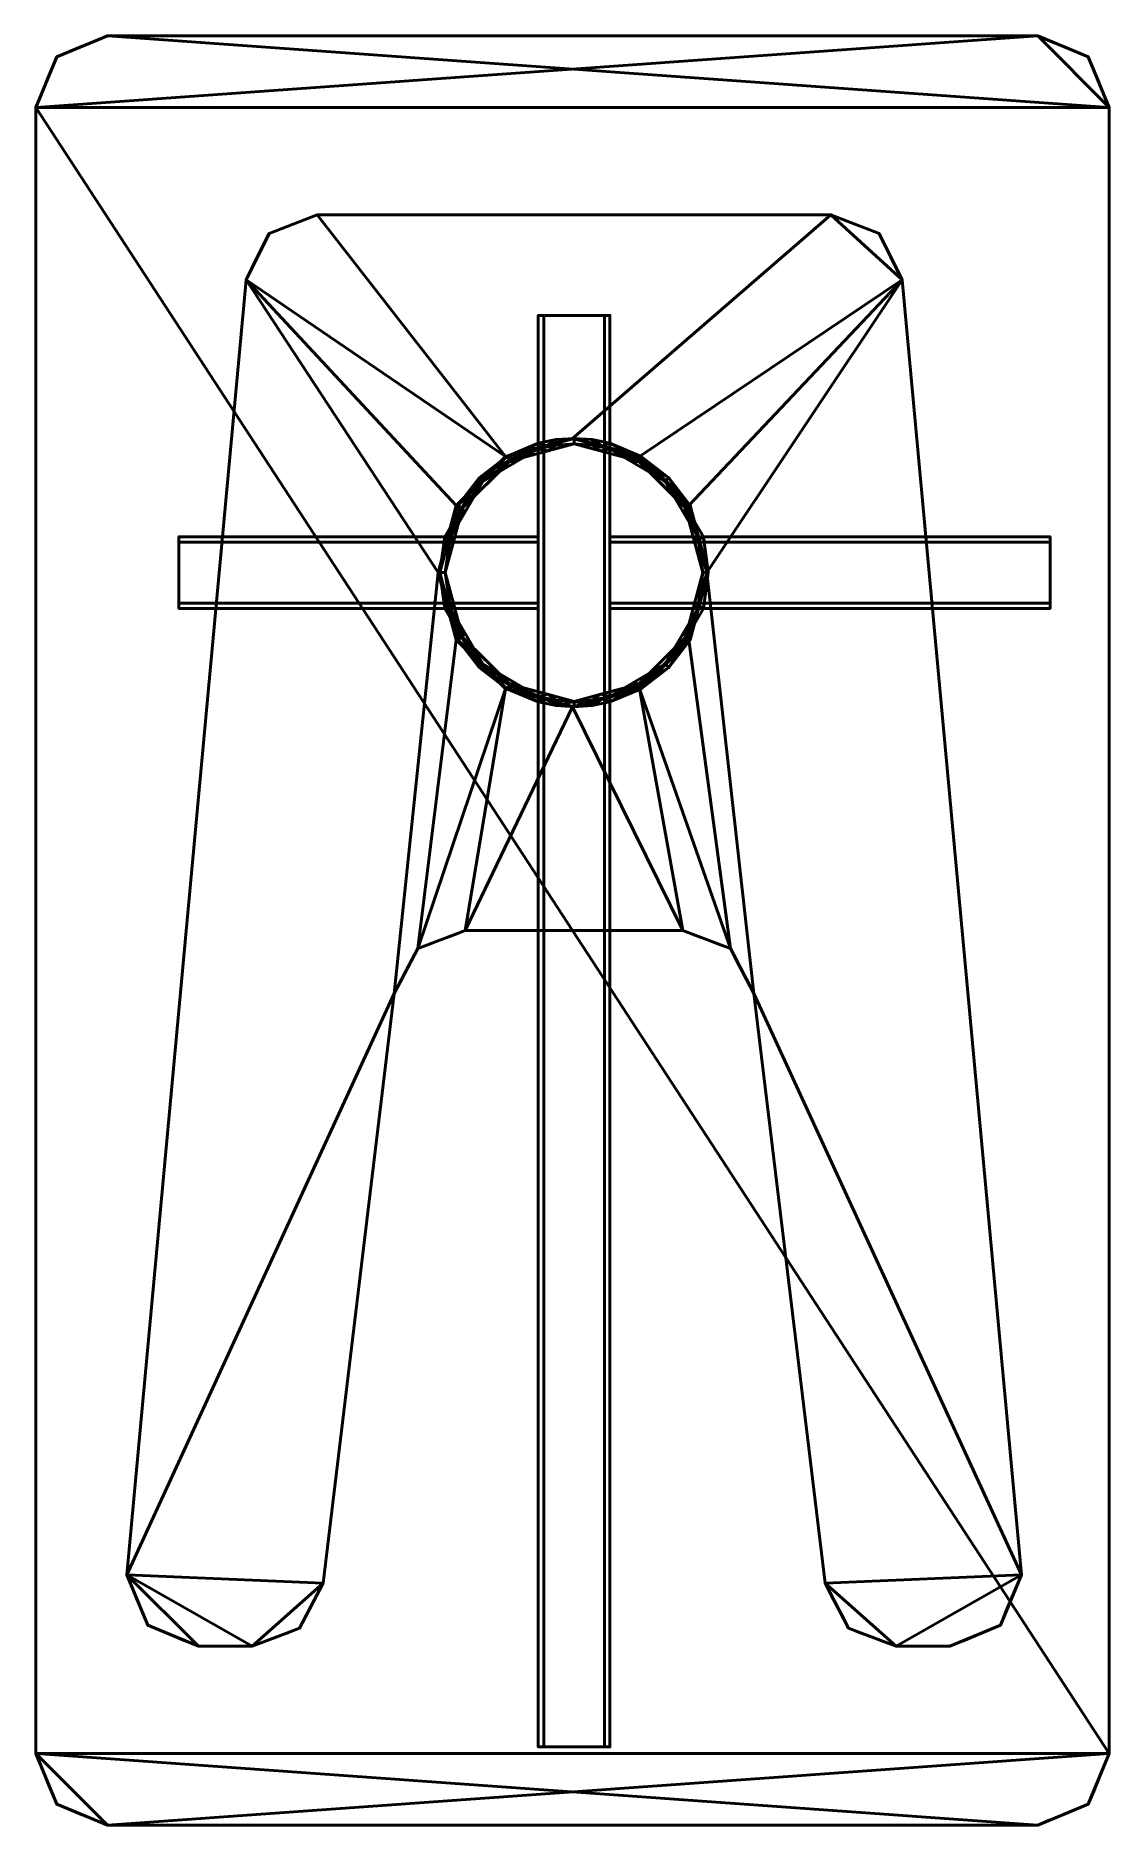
# Model space of a CAD drawing. Header units: millimetres. Extents: x -150 to 150, y -250 to 250.
import ezdxf

# ---------------------------------------------------------------- set-up
doc = ezdxf.new("R2010")
doc.units = ezdxf.units.MM
doc.layers.add('I-FURN', color=7, linetype='Continuous', lineweight=50)

msp = doc.modelspace()

# ---------------------------------------------------------------- meshes
at = {"layer": 'I-FURN', "color": 45, "true_color": 0xad8360}
mesh = msp.add_polyface(dxfattribs=at)
corners = [(149.56, -230, 700), (149.56, 230, 700), (143.7, 244.14, 700), (129.56, 250, 700), (-130.44, 250, 700), (-144.59, 244.14, 700), (-150.44, 230, 700), (-150.44, -230, 700), (-144.59, -244.14, 700), (-130.44, -250, 700), (129.56, -250, 700), (143.7, -244.14, 700)]
mesh.append_faces([[corners[k] for k in face] for face in [(7, 0, 1, 6)]], dxfattribs={"vtx0": -1, "vtx2": -1, "color": 45})
mesh.append_faces([[corners[k] for k in face] for face in [(10, 11, 0, 7), (4, 5, 6, 1)]], dxfattribs={"vtx2": -1, "vtx3": -1, "color": 45})
mesh.append_faces([[corners[k] for k in face] for face in [(1, 2, 3, 4), (7, 8, 9, 10)]], dxfattribs={"vtx3": -1, "color": 45})
mesh = msp.add_polyface(dxfattribs=at)
corners = [(-130.44, 250, 675), (129.56, 250, 675), (143.7, 244.14, 675), (149.56, 230, 675), (149.56, -230, 675), (143.7, -244.14, 675), (129.56, -250, 675), (-130.44, -250, 675), (-144.59, -244.14, 675), (-150.44, -230, 675), (-150.44, 230, 675), (-144.59, 244.14, 675)]
mesh.append_faces([[corners[k] for k in face] for face in [(3, 1, 2)]], dxfattribs={"vtx0": -1, "color": 45})
mesh.append_faces([[corners[k] for k in face] for face in [(3, 4, 10, 1), (9, 10, 4, 7)]], dxfattribs={"vtx1": -1, "vtx2": -1, "vtx3": -1, "color": 45})
mesh.append_faces([[corners[k] for k in face] for face in [(7, 8, 9)]], dxfattribs={"vtx2": -1, "color": 45})
mesh.append_faces([[corners[k] for k in face] for face in [(4, 5, 6, 7), (10, 11, 0, 1)]], dxfattribs={"vtx3": -1, "color": 45})
mesh = msp.add_polyface(dxfattribs=at)
corners = [(-150.44, 230, 700), (-144.59, 244.14, 700), (-130.44, 250, 700), (-130.44, 250, 675), (-144.59, 244.14, 675), (-150.44, 230, 675), (-147.51, 237.07, 700), (-147.51, 237.07, 675), (-148.41, 234.91, 675), (-140.26, 245.93, 700), (-137.51, 247.07, 675), (-141.05, 245.61, 675), (-146.05, 240.61, 675), (-146.05, 240.61, 700), (-148.98, 233.54, 700), (-135.35, 247.97, 700), (-133.98, 248.54, 675)]
mesh.append_faces([[corners[k] for k in face] for face in [(14, 8, 5, 0), (16, 15, 2, 3)]], dxfattribs={"vtx0": -1, "color": 45})
mesh.append_faces([[corners[k] for k in face] for face in [(6, 7, 8, 14)]], dxfattribs={"vtx0": -1, "vtx2": -1, "color": 45})
mesh.append_faces([[corners[k] for k in face] for face in [(16, 10, 15)]], dxfattribs={"vtx1": -1, "vtx2": -1, "color": 45})
mesh.append_faces([[corners[k] for k in face] for face in [(9, 15, 10, 11), (6, 13, 12, 7), (13, 1, 4, 12), (11, 4, 1, 9)]], dxfattribs={"vtx1": -1, "vtx3": -1, "color": 45})
mesh = msp.add_polyface(dxfattribs=at)
corners = [(-130.44, 250, 700), (129.56, 250, 700), (129.56, 250, 675), (-130.44, 250, 675)]
mesh.append_faces([[corners[k] for k in face] for face in [(3, 0, 1, 2)]], dxfattribs={"color": 45})
mesh = msp.add_polyface(dxfattribs=at)
corners = [(129.56, 250, 700), (143.7, 244.14, 700), (149.56, 230, 700), (149.56, 230, 675), (143.7, 244.14, 675), (129.56, 250, 675), (136.63, 247.07, 700), (136.63, 247.07, 675), (134.46, 247.97, 675), (146.63, 237.07, 675), (146.63, 237.07, 700), (148.09, 233.54, 700), (140.16, 245.61, 675), (140.16, 245.61, 700), (133.09, 248.54, 700), (145.16, 240.61, 675), (145.16, 240.61, 700), (148.09, 233.54, 675)]
mesh.append_faces([[corners[k] for k in face] for face in [(17, 11, 2, 3), (14, 8, 5, 0)]], dxfattribs={"vtx0": -1, "color": 45})
mesh.append_faces([[corners[k] for k in face] for face in [(16, 9, 15, 1), (10, 17, 9, 16), (6, 7, 8, 14), (17, 10, 11)]], dxfattribs={"vtx0": -1, "vtx2": -1, "color": 45})
mesh.append_faces([[corners[k] for k in face] for face in [(15, 4, 1)]], dxfattribs={"vtx1": -1, "vtx2": -1, "color": 45})
mesh.append_faces([[corners[k] for k in face] for face in [(6, 13, 12, 7), (13, 1, 4, 12)]], dxfattribs={"vtx1": -1, "vtx3": -1, "color": 45})
mesh = msp.add_polyface(dxfattribs=at)
corners = [(-150.44, -230, 700), (-150.44, 230, 700), (-150.44, 230, 675), (-150.44, -230, 675)]
mesh.append_faces([[corners[k] for k in face] for face in [(2, 3, 0, 1)]], dxfattribs={"color": 45})
mesh = msp.add_polyface(dxfattribs=at)
corners = [(149.56, -230, 675), (149.56, 230, 675), (149.56, 230, 700), (149.56, -230, 700)]
mesh.append_faces([[corners[k] for k in face] for face in [(1, 2, 3, 0)]], dxfattribs={"color": 45})
at = {"layer": 'I-FURN', "color": 250, "true_color": 0x1d1d1d}
mesh = msp.add_polyface(dxfattribs=at)
corners = [(91.67, 181.83, 10), (85.24, 194.78, 10), (71.76, 200, 10), (-71.76, 200, 10), (-85.24, 194.78, 10), (-91.67, 181.83, 10), (-125, -180, 10), (-119.14, -194.14, 10), (-105, -200, 10), (-90, -200, 10), (-76.73, -194.96, 10), (-70.14, -182.39, 10), (-50.28, -17.61, 10), (-43.69, -5.04, 10), (-30.42, 0, 10), (30.42, 0, 10), (43.69, -5.04, 10), (50.28, -17.61, 10), (70.14, -182.39, 10), (76.73, -194.96, 10), (90, -200, 10), (105, -200, 10), (119.14, -194.14, 10), (125, -180, 10), (-0.44, 62.5, 10), (-19.19, 67.52, 10), (-32.92, 81.25, 10), (-37.94, 100, 10), (-32.92, 118.75, 10), (-19.19, 132.48, 10), (-0.44, 137.5, 10), (18.31, 132.48, 10), (32.03, 118.75, 10), (37.06, 100, 10), (32.03, 81.25, 10), (18.31, 67.52, 10)]
mesh.append_faces([[corners[k] for k in face] for face in [(11, 9, 10)]], dxfattribs={"vtx0": -1, "color": 250})
mesh.append_faces([[corners[k] for k in face] for face in [(35, 16, 34)]], dxfattribs={"vtx0": -1, "vtx1": -1, "color": 250})
mesh.append_faces([[corners[k] for k in face] for face in [(31, 0, 2, 30), (0, 33, 17, 23)]], dxfattribs={"vtx0": -1, "vtx1": -1, "vtx2": -1, "color": 250})
mesh.append_faces([[corners[k] for k in face] for face in [(12, 27, 5, 6)]], dxfattribs={"vtx0": -1, "vtx1": -1, "vtx3": -1, "color": 250})
mesh.append_faces([[corners[k] for k in face] for face in [(30, 2, 3, 29), (13, 26, 27, 12)]], dxfattribs={"vtx0": -1, "vtx2": -1, "color": 250})
mesh.append_faces([[corners[k] for k in face] for face in [(23, 17, 18, 20)]], dxfattribs={"vtx0": -1, "vtx2": -1, "vtx3": -1, "color": 250})
mesh.append_faces([[corners[k] for k in face] for face in [(8, 9, 6, 7)]], dxfattribs={"vtx1": -1, "color": 250})
mesh.append_faces([[corners[k] for k in face] for face in [(27, 28, 5), (28, 29, 5), (31, 32, 0), (32, 33, 0)]], dxfattribs={"vtx1": -1, "vtx2": -1, "color": 250})
mesh.append_faces([[corners[k] for k in face] for face in [(11, 12, 6, 9)]], dxfattribs={"vtx1": -1, "vtx2": -1, "vtx3": -1, "color": 250})
mesh.append_faces([[corners[k] for k in face] for face in [(25, 26, 13, 14), (35, 24, 15, 16), (33, 34, 16, 17), (24, 25, 14, 15)]], dxfattribs={"vtx1": -1, "vtx3": -1, "color": 250})
mesh.append_faces([[corners[k] for k in face] for face in [(0, 1, 2), (18, 19, 20), (21, 22, 23, 20)]], dxfattribs={"vtx2": -1, "color": 250})
mesh.append_faces([[corners[k] for k in face] for face in [(3, 4, 5, 29)]], dxfattribs={"vtx2": -1, "vtx3": -1, "color": 250})
mesh = msp.add_polyface(dxfattribs=at)
corners = [(71.76, 200), (85.24, 194.78), (91.67, 181.83), (125, -180), (119.14, -194.14), (105, -200), (90, -200), (76.73, -194.96), (70.14, -182.39), (50.28, -17.61), (43.69, -5.04), (30.42, 0), (-30.42, 0), (-43.69, -5.04), (-50.28, -17.61), (-70.14, -182.39), (-76.73, -194.96), (-90, -200), (-105, -200), (-119.14, -194.14), (-125, -180), (-91.67, 181.83), (-85.24, 194.78), (-71.76, 200), (-0.44, 137.5), (-19.19, 132.48), (-32.92, 118.75), (-37.94, 100), (-32.92, 81.25), (-19.19, 67.52), (-0.44, 62.5), (18.31, 67.52), (32.03, 81.25), (37.06, 100), (32.03, 118.75), (18.31, 132.48)]
mesh.append_faces([[corners[k] for k in face] for face in [(15, 20, 14), (9, 3, 8)]], dxfattribs={"vtx0": -1, "vtx1": -1, "color": 250})
mesh.append_faces([[corners[k] for k in face] for face in [(21, 27, 14, 20)]], dxfattribs={"vtx0": -1, "vtx1": -1, "vtx2": -1, "color": 250})
mesh.append_faces([[corners[k] for k in face] for face in [(0, 2, 35, 24), (9, 33, 2, 3)]], dxfattribs={"vtx0": -1, "vtx1": -1, "vtx3": -1, "color": 250})
mesh.append_faces([[corners[k] for k in face] for face in [(21, 26, 27), (13, 28, 29), (21, 25, 26), (2, 34, 35), (2, 33, 34), (10, 32, 33, 9)]], dxfattribs={"vtx0": -1, "vtx2": -1, "color": 250})
mesh.append_faces([[corners[k] for k in face] for face in [(16, 17, 15), (19, 20, 18)]], dxfattribs={"vtx1": -1, "color": 250})
mesh.append_faces([[corners[k] for k in face] for face in [(17, 18, 20, 15)]], dxfattribs={"vtx1": -1, "vtx2": -1, "vtx3": -1, "color": 250})
mesh.append_faces([[corners[k] for k in face] for face in [(23, 0, 24, 25), (27, 28, 13, 14), (30, 31, 11, 12), (31, 32, 10, 11), (29, 30, 12, 13)]], dxfattribs={"vtx1": -1, "vtx3": -1, "color": 250})
mesh.append_faces([[corners[k] for k in face] for face in [(0, 1, 2)]], dxfattribs={"vtx2": -1, "color": 250})
mesh.append_faces([[corners[k] for k in face] for face in [(21, 22, 23, 25), (6, 7, 8, 3)]], dxfattribs={"vtx2": -1, "vtx3": -1, "color": 250})
mesh.append_faces([[corners[k] for k in face] for face in [(3, 4, 5, 6)]], dxfattribs={"vtx3": -1, "color": 250})
mesh = msp.add_polyface(dxfattribs=at)
corners = [(-71.76, 200), (-85.24, 194.78), (-91.67, 181.83), (-91.67, 181.83, 10), (-85.24, 194.78, 10), (-71.76, 200, 10), (-88.71, 187.8, 10), (-88.45, 188.31), (-90.06, 185.07), (-78.5, 197.39, 10), (-78.5, 197.39), (-81.87, 196.08), (-86.97, 191.29, 10), (-75.13, 198.69, 10), (-75.13, 198.69), (-81.87, 196.08, 10), (-86.84, 191.54)]
mesh.append_faces([[corners[k] for k in face] for face in [(12, 16, 7, 6), (15, 11, 1, 4), (13, 14, 10, 9), (11, 15, 9, 10), (6, 7, 8), (4, 1, 16, 12)]], dxfattribs={"vtx0": -1, "vtx2": -1, "color": 250})
mesh.append_faces([[corners[k] for k in face] for face in [(5, 0, 14, 13)]], dxfattribs={"vtx2": -1, "color": 250})
mesh.append_faces([[corners[k] for k in face] for face in [(8, 2, 3, 6)]], dxfattribs={"vtx3": -1, "color": 250})
mesh = msp.add_polyface(dxfattribs=at)
corners = [(71.76, 200), (-71.76, 200), (-71.76, 200, 10), (71.76, 200, 10)]
mesh.append_faces([[corners[k] for k in face] for face in [(0, 1, 2, 3)]], dxfattribs={"color": 250})
mesh = msp.add_polyface(dxfattribs=at)
corners = [(91.67, 181.83), (85.24, 194.78), (71.76, 200), (71.76, 200, 10), (85.24, 194.78, 10), (91.67, 181.83, 10), (78.5, 197.39, 10), (78.5, 197.39), (74.86, 198.8), (88.71, 187.8, 10), (88.45, 188.31), (86.84, 191.54), (81.87, 196.08), (81.87, 196.08, 10), (75.13, 198.69, 10), (90.06, 185.07), (86.97, 191.29, 10)]
mesh.append_faces([[corners[k] for k in face] for face in [(15, 9, 5, 0)]], dxfattribs={"vtx0": -1, "color": 250})
mesh.append_faces([[corners[k] for k in face] for face in [(15, 10, 9)]], dxfattribs={"vtx1": -1, "vtx2": -1, "color": 250})
mesh.append_faces([[corners[k] for k in face] for face in [(11, 1, 4, 16), (6, 13, 12, 7), (13, 4, 1, 12), (16, 9, 10, 11), (14, 6, 7, 8)]], dxfattribs={"vtx1": -1, "vtx3": -1, "color": 250})
mesh.append_faces([[corners[k] for k in face] for face in [(8, 2, 3, 14)]], dxfattribs={"vtx3": -1, "color": 250})
mesh = msp.add_polyface(dxfattribs=at)
corners = [(-91.67, 181.83), (-125, -180), (-125, -180, 10), (-91.67, 181.83, 10)]
mesh.append_faces([[corners[k] for k in face] for face in [(1, 2, 3, 0)]], dxfattribs={"color": 250})
mesh = msp.add_polyface(dxfattribs=at)
corners = [(125, -180), (91.67, 181.83), (91.67, 181.83, 10), (125, -180, 10)]
mesh.append_faces([[corners[k] for k in face] for face in [(0, 1, 2, 3)]], dxfattribs={"color": 250})
mesh = msp.add_polyface(dxfattribs=at)
corners = [(10, 171.86, 655), (-10, 171.86, 655), (-10, 171.86, 675), (10, 171.86, 675), (-8.5, 171.86, 673.5), (-8.5, 171.86, 656.5), (8.5, 171.86, 656.5), (8.5, 171.86, 673.5)]
mesh.append_faces([[corners[k] for k in face] for face in [(3, 7, 4, 2), (2, 4, 5, 1)]], dxfattribs={"vtx0": -1, "vtx2": -1, "color": 250})
mesh.append_faces([[corners[k] for k in face] for face in [(6, 7, 3, 0), (5, 6, 0, 1)]], dxfattribs={"vtx1": -1, "vtx3": -1, "color": 250})
mesh = msp.add_polyface(dxfattribs=at)
corners = [(-10, 171.86, 655), (10, 171.86, 655), (10, -228.14, 655), (-10, -228.14, 655)]
mesh.append_faces([[corners[k] for k in face] for face in [(2, 3, 0, 1)]], dxfattribs={"color": 250})
mesh = msp.add_polyface(dxfattribs=at)
corners = [(10, 171.86, 675), (-10, 171.86, 675), (-10, -228.14, 675), (10, -228.14, 675)]
mesh.append_faces([[corners[k] for k in face] for face in [(0, 1, 2, 3)]], dxfattribs={"color": 250})
mesh = msp.add_polyface(dxfattribs=at)
corners = [(-10, 171.86, 675), (-10, 171.86, 655), (-10, -228.14, 655), (-10, -228.14, 675)]
mesh.append_faces([[corners[k] for k in face] for face in [(2, 3, 0, 1)]], dxfattribs={"color": 250})
mesh = msp.add_polyface(dxfattribs=at)
corners = [(8.5, 171.86, 656.5), (-8.5, 171.86, 656.5), (-8.5, -228.14, 656.5), (8.5, -228.14, 656.5)]
mesh.append_faces([[corners[k] for k in face] for face in [(2, 3, 0, 1)]], dxfattribs={"color": 250})
mesh = msp.add_polyface(dxfattribs=at)
corners = [(-8.5, 171.86, 673.5), (8.5, 171.86, 673.5), (8.5, -228.14, 673.5), (-8.5, -228.14, 673.5)]
mesh.append_faces([[corners[k] for k in face] for face in [(3, 0, 1, 2)]], dxfattribs={"color": 250})
mesh = msp.add_polyface(dxfattribs=at)
corners = [(-8.5, 171.86, 656.5), (-8.5, 171.86, 673.5), (-8.5, -228.14, 673.5), (-8.5, -228.14, 656.5)]
mesh.append_faces([[corners[k] for k in face] for face in [(1, 2, 3, 0)]], dxfattribs={"color": 250})
mesh = msp.add_polyface(dxfattribs=at)
corners = [(8.5, 171.86, 673.5), (8.5, 171.86, 656.5), (8.5, -228.14, 656.5), (8.5, -228.14, 673.5)]
mesh.append_faces([[corners[k] for k in face] for face in [(3, 0, 1, 2)]], dxfattribs={"color": 250})
mesh = msp.add_polyface(dxfattribs=at)
corners = [(10, 171.86, 655), (10, 171.86, 675), (10, -228.14, 675), (10, -228.14, 655)]
mesh.append_faces([[corners[k] for k in face] for face in [(0, 1, 2, 3)]], dxfattribs={"color": 250})
mesh = msp.add_polyface(dxfattribs=at)
corners = [(-0.44, 137.5, 10), (-19.19, 132.48, 10), (-32.92, 118.75, 10), (-37.94, 100, 10), (-32.92, 81.25, 10), (-19.19, 67.52, 10), (-0.44, 62.5, 10), (-0.44, 62.5, 7.5), (-0.44, 62.5, 5), (-0.44, 62.5, 2.5), (-0.44, 62.5), (-19.19, 67.52), (-32.92, 81.25), (-37.94, 100), (-32.92, 118.75), (-19.19, 132.48), (-0.44, 137.5), (-0.44, 137.5, 2.5), (-0.44, 137.5, 5), (-0.44, 137.5, 7.5), (-13.2, 65.92, 10), (-13.2, 65.92), (-13.2, 134.08), (-13.2, 134.08, 10), (-6.82, 64.21, 10), (-6.82, 135.79), (-6.82, 64.21), (-6.82, 135.79, 10), (-26.06, 74.39), (-26.06, 74.39, 10), (-35.43, 90.62), (-35.43, 90.62, 10), (-26.06, 125.61), (-26.06, 125.61, 10), (-35.43, 109.37, 10), (-35.43, 109.37)]
mesh.append_faces([[corners[k] for k in face] for face in [(27, 18, 19, 0)]], dxfattribs={"vtx0": -1, "color": 250})
mesh.append_faces([[corners[k] for k in face] for face in [(2, 14, 33)]], dxfattribs={"vtx0": -1, "vtx1": -1, "color": 250})
mesh.append_faces([[corners[k] for k in face] for face in [(28, 4, 29, 11), (30, 3, 31, 12), (11, 29, 5), (12, 31, 4), (32, 1, 33, 14)]], dxfattribs={"vtx0": -1, "vtx2": -1, "color": 250})
mesh.append_faces([[corners[k] for k in face] for face in [(25, 17, 18, 27)]], dxfattribs={"vtx0": -1, "vtx2": -1, "vtx3": -1, "color": 250})
mesh.append_faces([[corners[k] for k in face] for face in [(10, 26, 9)]], dxfattribs={"vtx1": -1, "color": 250})
mesh.append_faces([[corners[k] for k in face] for face in [(30, 13, 3), (32, 15, 1), (28, 12, 4)]], dxfattribs={"vtx1": -1, "vtx2": -1, "color": 250})
mesh.append_faces([[corners[k] for k in face] for face in [(8, 9, 26, 24)]], dxfattribs={"vtx1": -1, "vtx2": -1, "vtx3": -1, "color": 250})
mesh.append_faces([[corners[k] for k in face] for face in [(5, 20, 21, 11), (20, 24, 26, 21), (15, 22, 23, 1), (34, 3, 13, 35), (22, 25, 27, 23), (35, 14, 2, 34)]], dxfattribs={"vtx1": -1, "vtx3": -1, "color": 250})
mesh.append_faces([[corners[k] for k in face] for face in [(25, 16, 17)]], dxfattribs={"vtx2": -1, "color": 250})
mesh.append_faces([[corners[k] for k in face] for face in [(24, 6, 7, 8)]], dxfattribs={"vtx3": -1, "color": 250})
mesh = msp.add_polyface(dxfattribs=at)
corners = [(0, 62.5), (-18.75, 67.52), (-32.48, 81.25), (-37.5, 100), (-32.48, 118.75), (-18.75, 132.48), (0, 137.5), (18.75, 132.48), (32.48, 118.75), (37.5, 100), (32.48, 81.25), (18.75, 67.52), (0, 136), (-18, 131.18), (-31.18, 118), (-36, 100), (-31.18, 82), (-18, 68.82), (0, 64), (18, 68.82), (31.18, 82), (36, 100), (31.18, 118), (18, 131.18)]
mesh.append_faces([[corners[k] for k in face] for face in [(4, 14, 15, 3), (16, 2, 3, 15), (2, 16, 17, 1), (1, 17, 18, 0), (20, 10, 11, 19), (19, 11, 0, 18)]], dxfattribs={"vtx0": -1, "vtx2": -1, "color": 250})
mesh.append_faces([[corners[k] for k in face] for face in [(12, 13, 5, 6), (4, 5, 13, 14), (6, 7, 23, 12), (22, 23, 7, 8), (21, 22, 8, 9), (9, 10, 20, 21)]], dxfattribs={"vtx1": -1, "vtx3": -1, "color": 250})
mesh = msp.add_polyface(dxfattribs=at)
corners = [(0, 62.5), (0, 62.5, 163.75), (0, 62.5, 327.5), (0, 62.5, 491.25), (0, 62.5, 655), (-5.05, 62.84, 655), (-10, 63.86, 655), (-10, 63.86, 675), (-26.52, 73.48, 675), (-36.14, 90, 675), (-36.14, 90, 655), (-37.5, 100, 655), (-36.14, 110, 655), (-36.14, 110, 675), (-26.52, 126.52, 675), (-10, 136.14, 675), (-10, 136.14, 655), (-5.05, 137.16, 655), (0, 137.5, 655), (0, 137.5, 491.25), (0, 137.5, 327.5), (0, 137.5, 163.75), (0, 137.5), (-18.75, 132.48), (-32.48, 118.75), (-37.5, 100), (-32.48, 81.25), (-18.75, 67.52), (-32.01, 82.91, 675), (-17.09, 67.99, 675), (-32.01, 117.09, 675), (-17.09, 132.01, 675), (-7.92, 64.62), (-7.92, 135.38), (-25.61, 74.39), (-34.99, 90.62), (-34.99, 109.37), (-25.61, 125.61)]
mesh.append_faces([[corners[k] for k in face] for face in [(10, 28, 9)]], dxfattribs={"vtx0": -1, "color": 250})
mesh.append_faces([[corners[k] for k in face] for face in [(11, 35, 10), (8, 27, 29), (25, 11, 36), (26, 28, 35), (35, 11, 25)]], dxfattribs={"vtx0": -1, "vtx1": -1, "color": 250})
mesh.append_faces([[corners[k] for k in face] for face in [(30, 36, 12), (23, 31, 16), (35, 28, 10), (6, 29, 27), (5, 32, 2), (20, 33, 17)]], dxfattribs={"vtx0": -1, "vtx1": -1, "vtx2": -1, "color": 250})
mesh.append_faces([[corners[k] for k in face] for face in [(24, 30, 14), (23, 14, 31), (16, 33, 23)]], dxfattribs={"vtx0": -1, "vtx2": -1, "color": 250})
mesh.append_faces([[corners[k] for k in face] for face in [(8, 26, 34, 27)]], dxfattribs={"vtx0": -1, "vtx3": -1, "color": 250})
mesh.append_faces([[corners[k] for k in face] for face in [(15, 16, 31), (19, 20, 17, 18)]], dxfattribs={"vtx1": -1, "color": 250})
mesh.append_faces([[corners[k] for k in face] for face in [(27, 32, 6), (16, 17, 33), (5, 6, 32), (8, 28, 26), (37, 24, 14, 23), (24, 36, 30), (11, 12, 36)]], dxfattribs={"vtx1": -1, "vtx2": -1, "color": 250})
mesh.append_faces([[corners[k] for k in face] for face in [(3, 4, 5, 2), (6, 7, 29), (21, 22, 33, 20), (12, 13, 30)]], dxfattribs={"vtx2": -1, "color": 250})
mesh.append_faces([[corners[k] for k in face] for face in [(32, 0, 1, 2)]], dxfattribs={"vtx3": -1, "color": 250})
mesh = msp.add_polyface(dxfattribs=at)
corners = [(-36.14, 110, 675), (-34.58, 110, 675), (-25.46, 125.46, 675), (-10, 134.58, 675), (-10, 136.14, 675), (-26.52, 126.52, 675)]
mesh.append_faces([[corners[k] for k in face] for face in [(1, 2, 5, 0)]], dxfattribs={"vtx1": -1, "color": 250})
mesh.append_faces([[corners[k] for k in face] for face in [(3, 4, 5, 2)]], dxfattribs={"vtx2": -1, "color": 250})
mesh = msp.add_polyface(dxfattribs=at)
corners = [(-10, 65.42, 655), (-5.05, 64.36, 655), (0, 64, 655), (0, 64, 491.25), (0, 64, 327.5), (0, 64, 163.75), (0, 64), (-18, 68.82), (-31.18, 82), (-36, 100), (-31.18, 118), (-18, 131.18), (0, 136), (0, 136, 163.75), (0, 136, 327.5), (0, 136, 491.25), (0, 136, 655), (-5.05, 135.64, 655), (-10, 134.58, 655), (-10, 134.58, 675), (-25.46, 125.46, 675), (-34.58, 110, 675), (-34.58, 110, 655), (-36, 100, 655), (-34.58, 90, 655), (-34.58, 90, 675), (-25.46, 74.54, 675), (-10, 65.42, 675), (-30.66, 83.35, 675), (-16.65, 69.34, 675), (-30.66, 116.65, 675), (-16.65, 130.66, 675), (-7.45, 66), (-7.45, 134), (-24.59, 75.41), (-33.59, 91), (-33.59, 109), (-24.59, 124.59)]
mesh.append_faces([[corners[k] for k in face] for face in [(31, 18, 19), (17, 14, 15, 16)]], dxfattribs={"vtx0": -1, "color": 250})
mesh.append_faces([[corners[k] for k in face] for face in [(24, 35, 23), (29, 7, 26), (36, 23, 9), (9, 23, 35)]], dxfattribs={"vtx0": -1, "vtx1": -1, "color": 250})
mesh.append_faces([[corners[k] for k in face] for face in [(18, 31, 11), (28, 8, 24), (7, 29, 0), (4, 32, 1), (22, 10, 30), (17, 33, 14)]], dxfattribs={"vtx0": -1, "vtx1": -1, "vtx2": -1, "color": 250})
mesh.append_faces([[corners[k] for k in face] for face in [(0, 32, 7), (33, 17, 18), (32, 0, 1), (8, 28, 26), (24, 8, 35), (36, 22, 23)]], dxfattribs={"vtx0": -1, "vtx2": -1, "color": 250})
mesh.append_faces([[corners[k] for k in face] for face in [(20, 10, 37, 11)]], dxfattribs={"vtx0": -1, "vtx3": -1, "color": 250})
mesh.append_faces([[corners[k] for k in face] for face in [(25, 28, 24)]], dxfattribs={"vtx1": -1, "color": 250})
mesh.append_faces([[corners[k] for k in face] for face in [(36, 10, 22), (20, 30, 10), (31, 20, 11), (34, 8, 26, 7), (11, 33, 18)]], dxfattribs={"vtx1": -1, "vtx2": -1, "color": 250})
mesh.append_faces([[corners[k] for k in face] for face in [(5, 6, 32, 4), (29, 27, 0), (30, 21, 22)]], dxfattribs={"vtx2": -1, "color": 250})
mesh.append_faces([[corners[k] for k in face] for face in [(1, 2, 3, 4), (33, 12, 13, 14)]], dxfattribs={"vtx3": -1, "color": 250})
mesh = msp.add_polyface(dxfattribs=at)
corners = [(0, 137.5, 655), (-5.05, 137.16, 655), (-10, 136.14, 655), (-10, 134.58, 655), (-5.05, 135.64, 655), (0, 136, 655), (5.05, 135.64, 655), (10, 134.58, 655), (10, 136.14, 655), (5.05, 137.16, 655)]
mesh.append_faces([[corners[k] for k in face] for face in [(1, 4, 5, 0)]], dxfattribs={"vtx0": -1, "vtx2": -1, "color": 250})
mesh.append_faces([[corners[k] for k in face] for face in [(5, 6, 9, 0)]], dxfattribs={"vtx1": -1, "vtx3": -1, "color": 250})
mesh.append_faces([[corners[k] for k in face] for face in [(2, 3, 4, 1)]], dxfattribs={"vtx2": -1, "color": 250})
mesh.append_faces([[corners[k] for k in face] for face in [(6, 7, 8, 9)]], dxfattribs={"vtx3": -1, "color": 250})
mesh = msp.add_polyface(dxfattribs=at)
corners = [(-10, 136.14, 675), (-10, 134.58, 675), (-10, 134.58, 655), (-10, 136.14, 655)]
mesh.append_faces([[corners[k] for k in face] for face in [(2, 3, 0, 1)]], dxfattribs={"color": 250})
mesh = msp.add_polyface(dxfattribs=at)
corners = [(-0.44, 62.5), (-0.44, 62.5, 2.5), (-0.44, 62.5, 5), (-0.44, 62.5, 7.5), (-0.44, 62.5, 10), (18.31, 67.52, 10), (32.03, 81.25, 10), (37.06, 100, 10), (32.03, 118.75, 10), (18.31, 132.48, 10), (-0.44, 137.5, 10), (-0.44, 137.5, 7.5), (-0.44, 137.5, 5), (-0.44, 137.5, 2.5), (-0.44, 137.5), (18.31, 132.48), (32.03, 118.75), (37.06, 100), (32.03, 81.25), (18.31, 67.52), (12.32, 134.08, 10), (12.32, 134.08), (12.32, 65.92), (12.32, 65.92, 10), (5.94, 135.79, 10), (5.94, 64.21), (5.94, 135.79), (5.94, 64.21, 10), (25.17, 125.61, 10), (25.17, 125.61), (34.54, 109.37), (34.54, 109.37, 10), (34.54, 90.62, 10), (34.54, 90.62), (25.17, 74.39, 10), (25.17, 74.39)]
mesh.append_faces([[corners[k] for k in face] for face in [(27, 2, 3, 4)]], dxfattribs={"vtx0": -1, "color": 250})
mesh.append_faces([[corners[k] for k in face] for face in [(22, 5, 19)]], dxfattribs={"vtx0": -1, "vtx1": -1, "color": 250})
mesh.append_faces([[corners[k] for k in face] for face in [(9, 15, 29, 28), (28, 29, 16, 8), (7, 17, 33, 32), (19, 5, 34, 35), (18, 6, 32, 33), (6, 18, 35, 34), (8, 16, 30)]], dxfattribs={"vtx0": -1, "vtx2": -1, "color": 250})
mesh.append_faces([[corners[k] for k in face] for face in [(9, 20, 15), (7, 31, 17)]], dxfattribs={"vtx1": -1, "vtx2": -1, "color": 250})
mesh.append_faces([[corners[k] for k in face] for face in [(26, 21, 24, 12), (27, 23, 25, 2)]], dxfattribs={"vtx1": -1, "vtx2": -1, "vtx3": -1, "color": 250})
mesh.append_faces([[corners[k] for k in face] for face in [(20, 24, 21, 15), (22, 25, 23, 5), (31, 8, 30, 17)]], dxfattribs={"vtx1": -1, "vtx3": -1, "color": 250})
mesh.append_faces([[corners[k] for k in face] for face in [(13, 14, 26, 12)]], dxfattribs={"vtx2": -1, "color": 250})
mesh.append_faces([[corners[k] for k in face] for face in [(25, 0, 1, 2), (24, 10, 11, 12)]], dxfattribs={"vtx3": -1, "color": 250})
mesh = msp.add_polyface(dxfattribs=at)
corners = [(10, 63.86, 655), (5.05, 62.84, 655), (0, 62.5, 655), (0, 62.5, 491.25), (0, 62.5, 327.5), (0, 62.5, 163.75), (0, 62.5), (18.75, 67.52), (32.48, 81.25), (37.5, 100), (32.48, 118.75), (18.75, 132.48), (0, 137.5), (0, 137.5, 163.75), (0, 137.5, 327.5), (0, 137.5, 491.25), (0, 137.5, 655), (5.05, 137.16, 655), (10, 136.14, 655), (10, 136.14, 675), (26.52, 126.52, 675), (36.14, 110, 675), (36.14, 110, 655), (37.5, 100, 655), (36.14, 90, 655), (36.14, 90, 675), (26.52, 73.48, 675), (10, 63.86, 675), (17.09, 132.01, 675), (32.01, 117.09, 675), (32.01, 82.91, 675), (17.09, 67.99, 675), (7.92, 135.38), (7.92, 64.62), (34.99, 109.37), (25.61, 125.61), (25.61, 74.39), (34.99, 90.62)]
mesh.append_faces([[corners[k] for k in face] for face in [(23, 34, 22), (32, 18, 11), (34, 23, 9), (7, 0, 33), (10, 29, 34)]], dxfattribs={"vtx0": -1, "vtx1": -1, "color": 250})
mesh.append_faces([[corners[k] for k in face] for face in [(30, 37, 24), (22, 34, 29), (11, 18, 28), (7, 31, 0), (17, 32, 14), (33, 1, 4)]], dxfattribs={"vtx0": -1, "vtx1": -1, "vtx2": -1, "color": 250})
mesh.append_faces([[corners[k] for k in face] for face in [(23, 37, 9), (32, 17, 18), (11, 28, 20), (10, 20, 29), (8, 30, 26), (30, 8, 37), (7, 26, 31)]], dxfattribs={"vtx0": -1, "vtx2": -1, "color": 250})
mesh.append_faces([[corners[k] for k in face] for face in [(20, 10, 35, 11)]], dxfattribs={"vtx0": -1, "vtx3": -1, "color": 250})
mesh.append_faces([[corners[k] for k in face] for face in [(36, 8, 26, 7), (23, 24, 37), (0, 1, 33)]], dxfattribs={"vtx1": -1, "vtx2": -1, "color": 250})
mesh.append_faces([[corners[k] for k in face] for face in [(18, 19, 28), (15, 16, 17, 14), (24, 25, 30), (29, 21, 22), (5, 6, 33, 4), (31, 27, 0)]], dxfattribs={"vtx2": -1, "color": 250})
mesh.append_faces([[corners[k] for k in face] for face in [(32, 12, 13, 14), (1, 2, 3, 4)]], dxfattribs={"vtx3": -1, "color": 250})
mesh = msp.add_polyface(dxfattribs=at)
corners = [(0, 64), (0, 64, 163.75), (0, 64, 327.5), (0, 64, 491.25), (0, 64, 655), (5.05, 64.36, 655), (10, 65.42, 655), (10, 65.42, 675), (25.46, 74.54, 675), (34.58, 90, 675), (34.58, 90, 655), (36, 100, 655), (34.58, 110, 655), (34.58, 110, 675), (25.46, 125.46, 675), (10, 134.58, 675), (10, 134.58, 655), (5.05, 135.64, 655), (0, 136, 655), (0, 136, 491.25), (0, 136, 327.5), (0, 136, 163.75), (0, 136), (18, 131.18), (31.18, 118), (36, 100), (31.18, 82), (18, 68.82), (16.65, 130.66, 675), (30.66, 116.65, 675), (30.66, 83.35, 675), (16.65, 69.34, 675), (7.45, 134), (7.45, 66), (33.59, 109), (24.59, 124.59), (24.59, 75.41), (33.59, 91)]
mesh.append_faces([[corners[k] for k in face] for face in [(12, 34, 11), (23, 16, 32), (25, 11, 34), (33, 6, 27)]], dxfattribs={"vtx0": -1, "vtx1": -1, "color": 250})
mesh.append_faces([[corners[k] for k in face] for face in [(24, 12, 29), (28, 16, 23), (6, 31, 27), (20, 32, 17), (26, 30, 10), (2, 5, 33)]], dxfattribs={"vtx0": -1, "vtx1": -1, "vtx2": -1, "color": 250})
mesh.append_faces([[corners[k] for k in face] for face in [(37, 10, 11), (33, 5, 6), (12, 24, 34)]], dxfattribs={"vtx0": -1, "vtx2": -1, "color": 250})
mesh.append_faces([[corners[k] for k in face] for face in [(8, 26, 36, 27)]], dxfattribs={"vtx0": -1, "vtx3": -1, "color": 250})
mesh.append_faces([[corners[k] for k in face] for face in [(37, 26, 10), (25, 37, 11), (35, 24, 14, 23), (16, 17, 32), (14, 28, 23), (29, 14, 24), (8, 30, 26), (31, 8, 27)]], dxfattribs={"vtx1": -1, "vtx2": -1, "color": 250})
mesh.append_faces([[corners[k] for k in face] for face in [(28, 15, 16), (21, 22, 32, 20), (30, 9, 10), (12, 13, 29), (3, 4, 5, 2), (6, 7, 31)]], dxfattribs={"vtx2": -1, "color": 250})
mesh.append_faces([[corners[k] for k in face] for face in [(17, 18, 19, 20), (33, 0, 1, 2)]], dxfattribs={"vtx3": -1, "color": 250})
mesh = msp.add_polyface(dxfattribs=at)
corners = [(10, 136.14, 675), (10, 134.58, 675), (25.46, 125.46, 675), (34.58, 110, 675), (36.14, 110, 675), (26.52, 126.52, 675)]
mesh.append_faces([[corners[k] for k in face] for face in [(3, 4, 5, 2)]], dxfattribs={"vtx2": -1, "color": 250})
mesh.append_faces([[corners[k] for k in face] for face in [(5, 0, 1, 2)]], dxfattribs={"vtx3": -1, "color": 250})
mesh = msp.add_polyface(dxfattribs=at)
corners = [(10, 136.14, 655), (10, 134.58, 655), (10, 134.58, 675), (10, 136.14, 675)]
mesh.append_faces([[corners[k] for k in face] for face in [(0, 1, 2, 3)]], dxfattribs={"color": 250})
mesh = msp.add_polyface(dxfattribs=at)
corners = [(-110.44, 110, 675), (-110.44, 110, 655), (-110.44, 90, 655), (-110.44, 90, 675), (-110.44, 108.5, 656.5), (-110.44, 108.5, 673.5), (-110.44, 91.5, 673.5), (-110.44, 91.5, 656.5)]
mesh.append_faces([[corners[k] for k in face] for face in [(2, 7, 4, 1), (1, 4, 5, 0)]], dxfattribs={"vtx0": -1, "vtx2": -1, "color": 250})
mesh.append_faces([[corners[k] for k in face] for face in [(6, 7, 2, 3), (5, 6, 3, 0)]], dxfattribs={"vtx1": -1, "vtx3": -1, "color": 250})
mesh = msp.add_polyface(dxfattribs=at)
corners = [(-10, 110, 675), (-10, 110, 655), (-110.44, 110, 655), (-110.44, 110, 675)]
mesh.append_faces([[corners[k] for k in face] for face in [(1, 2, 3, 0)]], dxfattribs={"color": 250})
mesh = msp.add_polyface(dxfattribs=at)
corners = [(-10, 110, 655), (-10, 90, 655), (-110.44, 90, 655), (-110.44, 110, 655)]
mesh.append_faces([[corners[k] for k in face] for face in [(3, 0, 1, 2)]], dxfattribs={"color": 250})
mesh = msp.add_polyface(dxfattribs=at)
corners = [(-10, 90, 675), (-10, 110, 675), (-110.44, 110, 675), (-110.44, 90, 675)]
mesh.append_faces([[corners[k] for k in face] for face in [(1, 2, 3, 0)]], dxfattribs={"color": 250})
mesh = msp.add_polyface(dxfattribs=at)
corners = [(-10, 110, 655), (-10, 110, 675), (-10, 90, 675), (-10, 90, 655), (-10, 91.5, 673.5), (-10, 108.5, 673.5), (-10, 108.5, 656.5), (-10, 91.5, 656.5)]
mesh.append_faces([[corners[k] for k in face] for face in [(3, 7, 4, 2), (2, 4, 5, 1)]], dxfattribs={"vtx0": -1, "vtx2": -1, "color": 250})
mesh.append_faces([[corners[k] for k in face] for face in [(6, 7, 3, 0), (5, 6, 0, 1)]], dxfattribs={"vtx1": -1, "vtx3": -1, "color": 250})
mesh = msp.add_polyface(dxfattribs=at)
corners = [(10, 90, 655), (10, 90, 675), (10, 110, 675), (10, 110, 655), (10, 108.5, 673.5), (10, 91.5, 673.5), (10, 91.5, 656.5), (10, 108.5, 656.5)]
mesh.append_faces([[corners[k] for k in face] for face in [(3, 7, 4, 2), (2, 4, 5, 1)]], dxfattribs={"vtx0": -1, "vtx2": -1, "color": 250})
mesh.append_faces([[corners[k] for k in face] for face in [(6, 7, 3, 0), (5, 6, 0, 1)]], dxfattribs={"vtx1": -1, "vtx3": -1, "color": 250})
mesh = msp.add_polyface(dxfattribs=at)
corners = [(10, 90, 655), (10, 110, 655), (133.04, 110, 655), (133.04, 90, 655)]
mesh.append_faces([[corners[k] for k in face] for face in [(3, 0, 1, 2)]], dxfattribs={"color": 250})
mesh = msp.add_polyface(dxfattribs=at)
corners = [(10, 110, 655), (10, 110, 675), (133.04, 110, 675), (133.04, 110, 655)]
mesh.append_faces([[corners[k] for k in face] for face in [(3, 0, 1, 2)]], dxfattribs={"color": 250})
mesh = msp.add_polyface(dxfattribs=at)
corners = [(10, 110, 675), (10, 90, 675), (133.04, 90, 675), (133.04, 110, 675)]
mesh.append_faces([[corners[k] for k in face] for face in [(2, 3, 0, 1)]], dxfattribs={"color": 250})
mesh = msp.add_polyface(dxfattribs=at)
corners = [(133.04, 90, 675), (133.04, 90, 655), (133.04, 110, 655), (133.04, 110, 675), (133.04, 91.5, 656.5), (133.04, 91.5, 673.5), (133.04, 108.5, 673.5), (133.04, 108.5, 656.5)]
mesh.append_faces([[corners[k] for k in face] for face in [(2, 7, 4, 1), (1, 4, 5, 0)]], dxfattribs={"vtx0": -1, "vtx2": -1, "color": 250})
mesh.append_faces([[corners[k] for k in face] for face in [(6, 7, 2, 3), (5, 6, 3, 0)]], dxfattribs={"vtx1": -1, "vtx3": -1, "color": 250})
mesh = msp.add_polyface(dxfattribs=at)
corners = [(-10, 108.5, 656.5), (-10, 108.5, 673.5), (-110.44, 108.5, 673.5), (-110.44, 108.5, 656.5)]
mesh.append_faces([[corners[k] for k in face] for face in [(2, 3, 0, 1)]], dxfattribs={"color": 250})
mesh = msp.add_polyface(dxfattribs=at)
corners = [(-10, 91.5, 656.5), (-10, 108.5, 656.5), (-110.44, 108.5, 656.5), (-110.44, 91.5, 656.5)]
mesh.append_faces([[corners[k] for k in face] for face in [(3, 0, 1, 2)]], dxfattribs={"color": 250})
mesh = msp.add_polyface(dxfattribs=at)
corners = [(-10, 108.5, 673.5), (-10, 91.5, 673.5), (-110.44, 91.5, 673.5), (-110.44, 108.5, 673.5)]
mesh.append_faces([[corners[k] for k in face] for face in [(2, 3, 0, 1)]], dxfattribs={"color": 250})
mesh = msp.add_polyface(dxfattribs=at)
corners = [(-36.14, 90, 655), (-34.58, 90, 655), (-36, 100, 655), (-34.58, 110, 655), (-36.14, 110, 655), (-37.5, 100, 655)]
mesh.append_faces([[corners[k] for k in face] for face in [(0, 1, 2, 5)]], dxfattribs={"vtx2": -1, "color": 250})
mesh.append_faces([[corners[k] for k in face] for face in [(2, 3, 4, 5)]], dxfattribs={"vtx3": -1, "color": 250})
mesh = msp.add_polyface(dxfattribs=at)
corners = [(-36.14, 110, 655), (-34.58, 110, 655), (-34.58, 110, 675), (-36.14, 110, 675)]
mesh.append_faces([[corners[k] for k in face] for face in [(0, 1, 2, 3)]], dxfattribs={"color": 250})
mesh = msp.add_polyface(dxfattribs=at)
corners = [(10, 108.5, 656.5), (10, 91.5, 656.5), (133.04, 91.5, 656.5), (133.04, 108.5, 656.5)]
mesh.append_faces([[corners[k] for k in face] for face in [(0, 1, 2, 3)]], dxfattribs={"color": 250})
mesh = msp.add_polyface(dxfattribs=at)
corners = [(10, 108.5, 673.5), (10, 108.5, 656.5), (133.04, 108.5, 656.5), (133.04, 108.5, 673.5)]
mesh.append_faces([[corners[k] for k in face] for face in [(0, 1, 2, 3)]], dxfattribs={"color": 250})
mesh = msp.add_polyface(dxfattribs=at)
corners = [(10, 91.5, 673.5), (10, 108.5, 673.5), (133.04, 108.5, 673.5), (133.04, 91.5, 673.5)]
mesh.append_faces([[corners[k] for k in face] for face in [(1, 2, 3, 0)]], dxfattribs={"color": 250})
mesh = msp.add_polyface(dxfattribs=at)
corners = [(36.14, 110, 675), (34.58, 110, 675), (34.58, 110, 655), (36.14, 110, 655)]
mesh.append_faces([[corners[k] for k in face] for face in [(2, 3, 0, 1)]], dxfattribs={"color": 250})
mesh = msp.add_polyface(dxfattribs=at)
corners = [(36.14, 110, 655), (34.58, 110, 655), (36, 100, 655), (34.58, 90, 655), (36.14, 90, 655), (37.5, 100, 655)]
mesh.append_faces([[corners[k] for k in face] for face in [(2, 5, 0, 1)]], dxfattribs={"vtx0": -1, "color": 250})
mesh.append_faces([[corners[k] for k in face] for face in [(2, 3, 4, 5)]], dxfattribs={"vtx3": -1, "color": 250})
mesh = msp.add_polyface(dxfattribs=at)
corners = [(-10, 91.5, 673.5), (-10, 91.5, 656.5), (-110.44, 91.5, 656.5), (-110.44, 91.5, 673.5)]
mesh.append_faces([[corners[k] for k in face] for face in [(3, 0, 1, 2)]], dxfattribs={"color": 250})
mesh = msp.add_polyface(dxfattribs=at)
corners = [(-10, 90, 655), (-10, 90, 675), (-110.44, 90, 675), (-110.44, 90, 655)]
mesh.append_faces([[corners[k] for k in face] for face in [(0, 1, 2, 3)]], dxfattribs={"color": 250})
mesh = msp.add_polyface(dxfattribs=at)
corners = [(10, 91.5, 656.5), (10, 91.5, 673.5), (133.04, 91.5, 673.5), (133.04, 91.5, 656.5)]
mesh.append_faces([[corners[k] for k in face] for face in [(1, 2, 3, 0)]], dxfattribs={"color": 250})
mesh = msp.add_polyface(dxfattribs=at)
corners = [(10, 90, 675), (10, 90, 655), (133.04, 90, 655), (133.04, 90, 675)]
mesh.append_faces([[corners[k] for k in face] for face in [(2, 3, 0, 1)]], dxfattribs={"color": 250})
mesh = msp.add_polyface(dxfattribs=at)
corners = [(-10, 63.86, 675), (-10, 65.42, 675), (-25.46, 74.54, 675), (-34.58, 90, 675), (-36.14, 90, 675), (-26.52, 73.48, 675)]
mesh.append_faces([[corners[k] for k in face] for face in [(5, 2, 3, 4)]], dxfattribs={"vtx0": -1, "color": 250})
mesh.append_faces([[corners[k] for k in face] for face in [(5, 0, 1, 2)]], dxfattribs={"vtx3": -1, "color": 250})
mesh = msp.add_polyface(dxfattribs=at)
corners = [(-36.14, 90, 675), (-34.58, 90, 675), (-34.58, 90, 655), (-36.14, 90, 655)]
mesh.append_faces([[corners[k] for k in face] for face in [(2, 3, 0, 1)]], dxfattribs={"color": 250})
mesh = msp.add_polyface(dxfattribs=at)
corners = [(36.14, 90, 675), (34.58, 90, 675), (25.46, 74.54, 675), (10, 65.42, 675), (10, 63.86, 675), (26.52, 73.48, 675)]
mesh.append_faces([[corners[k] for k in face] for face in [(3, 4, 5, 2)]], dxfattribs={"vtx2": -1, "color": 250})
mesh.append_faces([[corners[k] for k in face] for face in [(5, 0, 1, 2)]], dxfattribs={"vtx3": -1, "color": 250})
mesh = msp.add_polyface(dxfattribs=at)
corners = [(36.14, 90, 655), (34.58, 90, 655), (34.58, 90, 675), (36.14, 90, 675)]
mesh.append_faces([[corners[k] for k in face] for face in [(0, 1, 2, 3)]], dxfattribs={"color": 250})
mesh = msp.add_polyface(dxfattribs=at)
corners = [(10, 63.86, 655), (10, 65.42, 655), (5.05, 64.36, 655), (0, 64, 655), (-5.05, 64.36, 655), (-10, 65.42, 655), (-10, 63.86, 655), (-5.05, 62.84, 655), (0, 62.5, 655), (5.05, 62.84, 655)]
mesh.append_faces([[corners[k] for k in face] for face in [(2, 9, 0, 1)]], dxfattribs={"vtx0": -1, "color": 250})
mesh.append_faces([[corners[k] for k in face] for face in [(9, 2, 3), (7, 3, 4)]], dxfattribs={"vtx0": -1, "vtx2": -1, "color": 250})
mesh.append_faces([[corners[k] for k in face] for face in [(3, 7, 8, 9)]], dxfattribs={"vtx0": -1, "vtx3": -1, "color": 250})
mesh.append_faces([[corners[k] for k in face] for face in [(6, 7, 4, 5)]], dxfattribs={"vtx1": -1, "color": 250})
mesh = msp.add_polyface(dxfattribs=at)
corners = [(-10, 63.86, 655), (-10, 65.42, 655), (-10, 65.42, 675), (-10, 63.86, 675)]
mesh.append_faces([[corners[k] for k in face] for face in [(0, 1, 2, 3)]], dxfattribs={"color": 250})
mesh = msp.add_polyface(dxfattribs=at)
corners = [(10, 63.86, 675), (10, 65.42, 675), (10, 65.42, 655), (10, 63.86, 655)]
mesh.append_faces([[corners[k] for k in face] for face in [(2, 3, 0, 1)]], dxfattribs={"color": 250})
mesh = msp.add_polyface(dxfattribs=at)
corners = [(-50.28, -17.61), (-43.69, -5.04), (-30.42, 0), (-30.42, 0, 10), (-43.69, -5.04, 10), (-50.28, -17.61, 10), (-47.18, -11.7, 10), (-46.98, -11.32), (-48.63, -14.46), (-37.05, -2.52, 10), (-37.05, -2.52), (-40.37, -3.78), (-45.44, -8.37, 10), (-33.74, -1.26, 10), (-33.74, -1.26), (-40.37, -3.78, 10), (-45.34, -8.18)]
mesh.append_faces([[corners[k] for k in face] for face in [(12, 7, 16, 4), (6, 8, 7, 12), (4, 16, 1)]], dxfattribs={"vtx0": -1, "vtx2": -1, "color": 250})
mesh.append_faces([[corners[k] for k in face] for face in [(1, 11, 15, 4), (10, 14, 13, 9), (9, 15, 11, 10)]], dxfattribs={"vtx1": -1, "vtx3": -1, "color": 250})
mesh.append_faces([[corners[k] for k in face] for face in [(5, 0, 8, 6)]], dxfattribs={"vtx2": -1, "color": 250})
mesh.append_faces([[corners[k] for k in face] for face in [(14, 2, 3, 13)]], dxfattribs={"vtx3": -1, "color": 250})
mesh = msp.add_polyface(dxfattribs=at)
corners = [(-30.42, 0), (30.42, 0), (30.42, 0, 10), (-30.42, 0, 10)]
mesh.append_faces([[corners[k] for k in face] for face in [(0, 1, 2, 3)]], dxfattribs={"color": 250})
mesh = msp.add_polyface(dxfattribs=at)
corners = [(30.42, 0), (43.69, -5.04), (50.28, -17.61), (50.28, -17.61, 10), (43.69, -5.04, 10), (30.42, 0, 10), (37.05, -2.52, 10), (37.05, -2.52), (33.54, -1.18), (47.18, -11.7, 10), (46.98, -11.32), (45.34, -8.18), (40.37, -3.78), (40.37, -3.78, 10), (33.74, -1.26, 10), (48.63, -14.46), (45.44, -8.37, 10)]
mesh.append_faces([[corners[k] for k in face] for face in [(10, 9, 16, 11), (4, 1, 11, 16), (9, 10, 15)]], dxfattribs={"vtx0": -1, "vtx2": -1, "color": 250})
mesh.append_faces([[corners[k] for k in face] for face in [(3, 9, 15, 2)]], dxfattribs={"vtx1": -1, "color": 250})
mesh.append_faces([[corners[k] for k in face] for face in [(4, 13, 1), (8, 7, 14)]], dxfattribs={"vtx1": -1, "vtx2": -1, "color": 250})
mesh.append_faces([[corners[k] for k in face] for face in [(13, 6, 12, 1), (6, 14, 7, 12)]], dxfattribs={"vtx1": -1, "vtx3": -1, "color": 250})
mesh.append_faces([[corners[k] for k in face] for face in [(5, 0, 8, 14)]], dxfattribs={"vtx2": -1, "color": 250})
mesh = msp.add_polyface(dxfattribs=at)
corners = [(-70.14, -182.39), (-50.28, -17.61), (-50.28, -17.61, 10), (-70.14, -182.39, 10)]
mesh.append_faces([[corners[k] for k in face] for face in [(1, 2, 3, 0)]], dxfattribs={"color": 250})
mesh = msp.add_polyface(dxfattribs=at)
corners = [(50.28, -17.61), (70.14, -182.39), (70.14, -182.39, 10), (50.28, -17.61, 10)]
mesh.append_faces([[corners[k] for k in face] for face in [(1, 2, 3, 0)]], dxfattribs={"color": 250})
mesh = msp.add_polyface(dxfattribs=at)
corners = [(-125, -180), (-119.14, -194.14), (-105, -200), (-105, -200, 10), (-119.14, -194.14, 10), (-125, -180, 10), (-111.13, -197.46, 10), (-112.07, -197.07), (-108.54, -198.54), (-122.07, -187.07, 10), (-122.07, -187.07), (-120.61, -190.61), (-115.14, -195.8, 10), (-123.54, -183.54, 10), (-123.54, -183.54), (-120.61, -190.61, 10), (-115.61, -195.61)]
mesh.append_faces([[corners[k] for k in face] for face in [(15, 11, 1, 4), (13, 14, 10, 9), (11, 15, 9, 10), (16, 12, 4, 1)]], dxfattribs={"vtx0": -1, "vtx2": -1, "color": 250})
mesh.append_faces([[corners[k] for k in face] for face in [(16, 7, 12)]], dxfattribs={"vtx1": -1, "vtx2": -1, "color": 250})
mesh.append_faces([[corners[k] for k in face] for face in [(6, 12, 7, 8)]], dxfattribs={"vtx1": -1, "vtx3": -1, "color": 250})
mesh.append_faces([[corners[k] for k in face] for face in [(5, 0, 14, 13)]], dxfattribs={"vtx2": -1, "color": 250})
mesh.append_faces([[corners[k] for k in face] for face in [(8, 2, 3, 6)]], dxfattribs={"vtx3": -1, "color": 250})
mesh = msp.add_polyface(dxfattribs=at)
corners = [(-90, -200), (-76.73, -194.96), (-70.14, -182.39), (-70.14, -182.39, 10), (-76.73, -194.96, 10), (-90, -200, 10), (-73.44, -188.68, 10), (-73.44, -188.68), (-71.69, -185.35), (-83.77, -197.64, 10), (-83.37, -197.48), (-80.05, -196.22), (-75.08, -191.82), (-75.08, -191.82, 10), (-71.79, -185.54, 10), (-86.68, -198.74), (-80.25, -196.3, 10)]
mesh.append_faces([[corners[k] for k in face] for face in [(15, 9, 5, 0)]], dxfattribs={"vtx0": -1, "color": 250})
mesh.append_faces([[corners[k] for k in face] for face in [(15, 10, 9)]], dxfattribs={"vtx1": -1, "vtx2": -1, "color": 250})
mesh.append_faces([[corners[k] for k in face] for face in [(16, 9, 10, 11), (6, 13, 12, 7), (13, 4, 1, 12), (11, 1, 4, 16), (14, 6, 7, 8)]], dxfattribs={"vtx1": -1, "vtx3": -1, "color": 250})
mesh.append_faces([[corners[k] for k in face] for face in [(8, 2, 3, 14)]], dxfattribs={"vtx3": -1, "color": 250})
mesh = msp.add_polyface(dxfattribs=at)
corners = [(70.14, -182.39), (76.73, -194.96), (90, -200), (90, -200, 10), (76.73, -194.96, 10), (70.14, -182.39, 10), (83.77, -197.64, 10), (83.37, -197.48), (86.68, -198.74), (73.44, -188.68, 10), (73.44, -188.68), (75.08, -191.82), (80.25, -196.3, 10), (71.79, -185.54, 10), (71.79, -185.54), (75.08, -191.82, 10), (80.05, -196.22)]
mesh.append_faces([[corners[k] for k in face] for face in [(12, 16, 7, 6), (15, 11, 1, 4), (13, 14, 10, 9), (11, 15, 9, 10), (6, 7, 8), (4, 1, 16, 12)]], dxfattribs={"vtx0": -1, "vtx2": -1, "color": 250})
mesh.append_faces([[corners[k] for k in face] for face in [(5, 0, 14, 13)]], dxfattribs={"vtx2": -1, "color": 250})
mesh.append_faces([[corners[k] for k in face] for face in [(8, 2, 3, 6)]], dxfattribs={"vtx3": -1, "color": 250})
mesh = msp.add_polyface(dxfattribs=at)
corners = [(105, -200), (119.14, -194.14), (125, -180), (125, -180, 10), (119.14, -194.14, 10), (105, -200, 10), (122.07, -187.07, 10), (122.07, -187.07), (123.73, -183.07), (111.13, -197.46, 10), (112.07, -197.07), (115.61, -195.61), (120.61, -190.61), (120.61, -190.61, 10), (123.54, -183.54, 10), (108.54, -198.54), (115.14, -195.8, 10)]
mesh.append_faces([[corners[k] for k in face] for face in [(15, 9, 5, 0)]], dxfattribs={"vtx0": -1, "color": 250})
mesh.append_faces([[corners[k] for k in face] for face in [(15, 10, 9)]], dxfattribs={"vtx1": -1, "vtx2": -1, "color": 250})
mesh.append_faces([[corners[k] for k in face] for face in [(14, 6, 7, 8), (11, 1, 4, 16), (6, 13, 12, 7), (13, 4, 1, 12), (16, 9, 10, 11)]], dxfattribs={"vtx1": -1, "vtx3": -1, "color": 250})
mesh.append_faces([[corners[k] for k in face] for face in [(8, 2, 3, 14)]], dxfattribs={"vtx3": -1, "color": 250})
mesh = msp.add_polyface(dxfattribs=at)
corners = [(-105, -200), (-90, -200), (-90, -200, 10), (-105, -200, 10)]
mesh.append_faces([[corners[k] for k in face] for face in [(0, 1, 2, 3)]], dxfattribs={"color": 250})
mesh = msp.add_polyface(dxfattribs=at)
corners = [(90, -200), (105, -200), (105, -200, 10), (90, -200, 10)]
mesh.append_faces([[corners[k] for k in face] for face in [(1, 2, 3, 0)]], dxfattribs={"color": 250})
at = {"layer": 'I-FURN', "color": 45, "true_color": 0xad8360}
mesh = msp.add_polyface(dxfattribs=at)
corners = [(-130.44, -250, 700), (-144.59, -244.14, 700), (-150.44, -230, 700), (-150.44, -230, 675), (-144.59, -244.14, 675), (-130.44, -250, 675), (-140.26, -245.93, 700), (-137.51, -247.07, 675), (-135.35, -247.97, 675), (-147.51, -237.07, 700), (-147.51, -237.07, 675), (-146.05, -240.61, 675), (-141.05, -245.61, 675), (-135.35, -247.97, 700), (-148.98, -233.54, 700), (-148.98, -233.54, 675), (-146.05, -240.61, 700)]
mesh.append_faces([[corners[k] for k in face] for face in [(16, 11, 4, 1), (12, 6, 1, 4), (10, 9, 14, 15), (11, 16, 9, 10), (13, 7, 8), (6, 12, 7, 13)]], dxfattribs={"vtx0": -1, "vtx2": -1, "color": 45})
mesh.append_faces([[corners[k] for k in face] for face in [(2, 3, 15, 14)]], dxfattribs={"vtx2": -1, "color": 45})
mesh.append_faces([[corners[k] for k in face] for face in [(8, 5, 0, 13)]], dxfattribs={"vtx3": -1, "color": 45})
at = {"layer": 'I-FURN', "color": 250, "true_color": 0x1d1d1d}
mesh = msp.add_polyface(dxfattribs=at)
corners = [(-10, -228.14, 655), (10, -228.14, 655), (10, -228.14, 675), (-10, -228.14, 675), (8.5, -228.14, 656.5), (-8.5, -228.14, 656.5), (-8.5, -228.14, 673.5), (8.5, -228.14, 673.5)]
mesh.append_faces([[corners[k] for k in face] for face in [(2, 7, 4, 1), (1, 4, 5, 0)]], dxfattribs={"vtx0": -1, "vtx2": -1, "color": 250})
mesh.append_faces([[corners[k] for k in face] for face in [(6, 7, 2, 3), (5, 6, 3, 0)]], dxfattribs={"vtx1": -1, "vtx3": -1, "color": 250})
at = {"layer": 'I-FURN', "color": 45, "true_color": 0xad8360}
mesh = msp.add_polyface(dxfattribs=at)
corners = [(149.56, -230, 700), (143.7, -244.14, 700), (129.56, -250, 700), (129.56, -250, 675), (143.7, -244.14, 675), (149.56, -230, 675), (145.49, -239.81, 700), (146.63, -237.07, 675), (147.52, -234.91, 675), (136.63, -247.07, 700), (136.63, -247.07, 675), (140.16, -245.61, 675), (145.16, -240.61, 675), (147.52, -234.91, 700), (133.09, -248.54, 700), (133.09, -248.54, 675), (140.16, -245.61, 700)]
mesh.append_faces([[corners[k] for k in face] for face in [(16, 11, 4, 1), (14, 15, 10, 9), (11, 16, 9, 10), (12, 6, 1, 4)]], dxfattribs={"vtx0": -1, "vtx2": -1, "color": 45})
mesh.append_faces([[corners[k] for k in face] for face in [(0, 13, 8, 5)]], dxfattribs={"vtx1": -1, "color": 45})
mesh.append_faces([[corners[k] for k in face] for face in [(12, 7, 6)]], dxfattribs={"vtx1": -1, "vtx2": -1, "color": 45})
mesh.append_faces([[corners[k] for k in face] for face in [(7, 8, 13, 6)]], dxfattribs={"vtx1": -1, "vtx3": -1, "color": 45})
mesh.append_faces([[corners[k] for k in face] for face in [(2, 3, 15, 14)]], dxfattribs={"vtx2": -1, "color": 45})
mesh = msp.add_polyface(dxfattribs=at)
corners = [(129.56, -250, 700), (-130.44, -250, 700), (-130.44, -250, 675), (129.56, -250, 675)]
mesh.append_faces([[corners[k] for k in face] for face in [(3, 0, 1, 2)]], dxfattribs={"color": 45})

doc.saveas('drawing.dxf')
